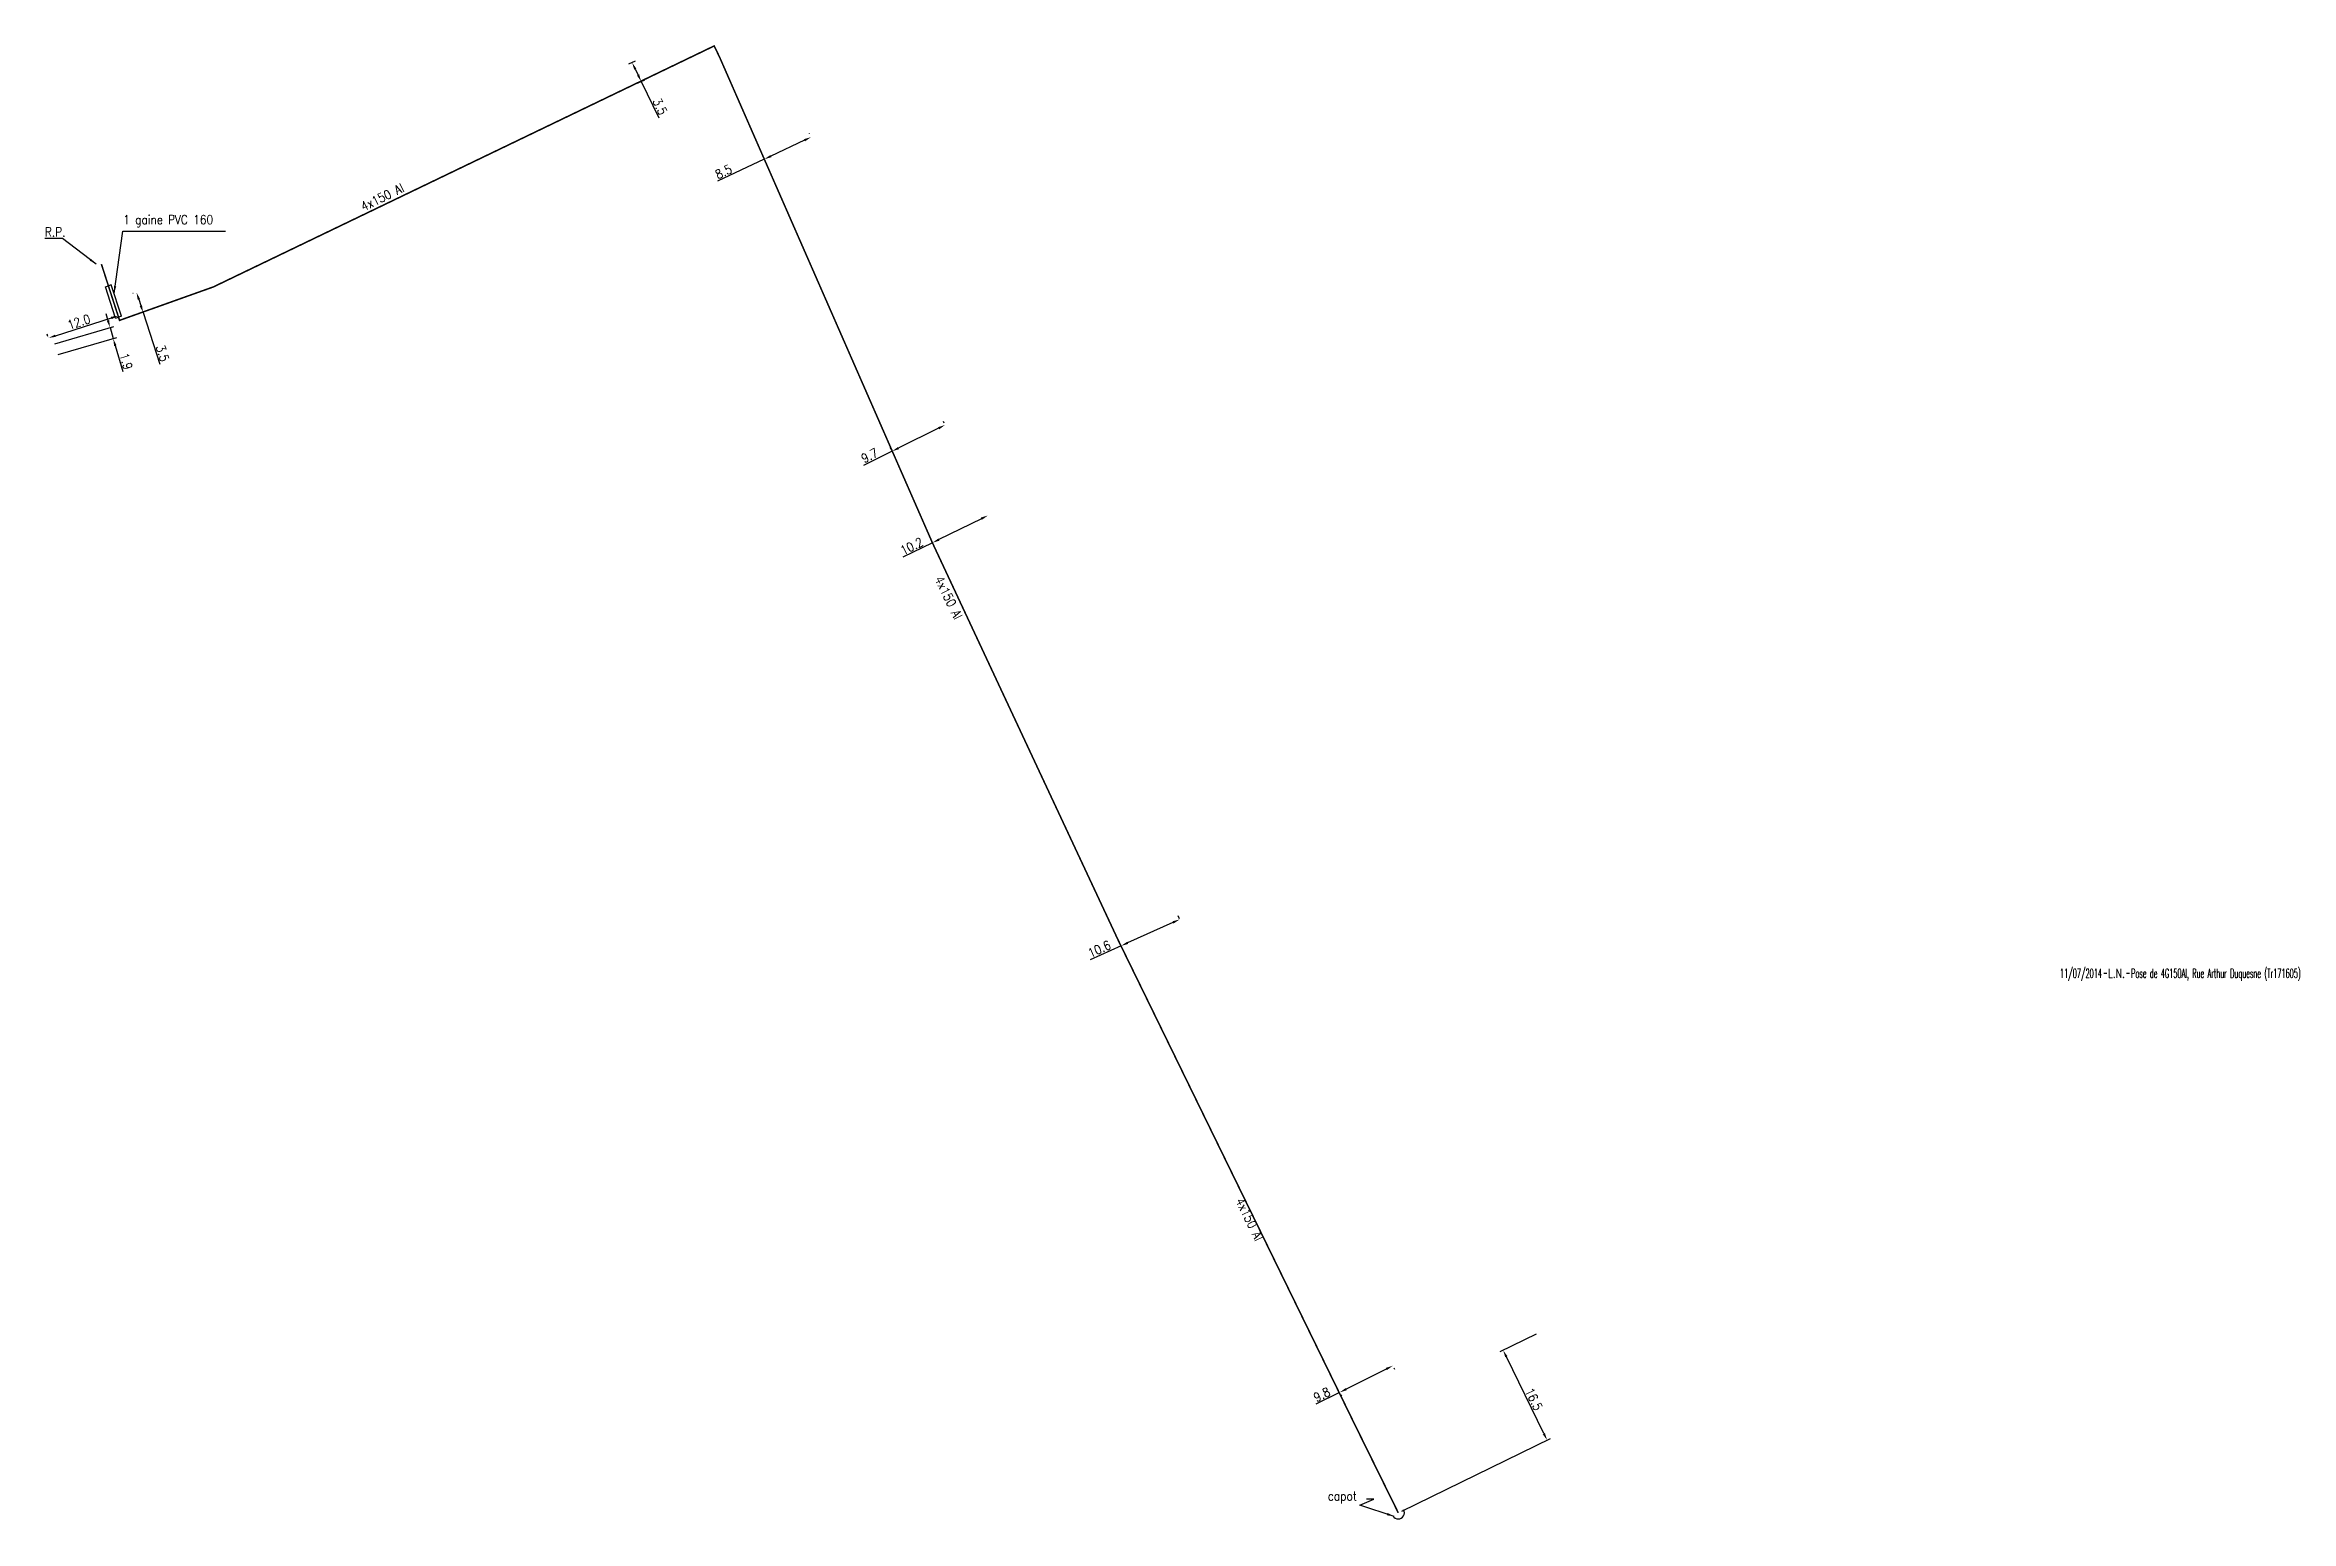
# Model space of a CAD drawing. Header units: millimetres. Extents: x 123181 to 124000, y 124672 to 125000.
# Drawn here: x 123180.6 to 123550.6, y 124672.1 to 124915.4 of the extents above; entities that cross this region are included whole.
import ezdxf
from ezdxf.enums import TextEntityAlignment as Align

# ---------------------------------------------------------------- set-up
doc = ezdxf.new("R2010")
doc.units = ezdxf.units.MM
doc.header["$PDMODE"] = 34
doc.linetypes.add('B_ST_Al', pattern=[2000, 1000, 1000])
doc.layers.get('0').update_dxf_attribs({"linetype": 'CONTINUOUS'})
doc.layers.get('Defpoints').update_dxf_attribs({"linetype": 'CONTINUOUS'})
for name, color, linetype in [('B_110', 1, 'CONTINUOUS'), ('B_300', 7, 'CONTINUOUS'), ('B_400', 7, 'CONTINUOUS')]:
    doc.layers.add(name, color=color, linetype=linetype)
doc.styles.add('M_ROMANS', font='ROMANS.shx', dxfattribs={"width": 0.75})
doc.styles.get("Standard").update_dxf_attribs({"font": 'romans.shx', "width": 0.85})
doc.dimstyles.get("Standard").update_dxf_attribs({"dimtxt": 1.5, "dimasz": 1.2, "dimexe": 0.625, "dimexo": 0.625, "dimgap": 0.25, "dimtad": 1, "dimdec": 1, "dimzin": 0, "dimdsep": 46, "dimtxsty": 'Standard', "dimcen": -0.5, "dimadec": 0, "dimazin": 0, "dimtfac": 1, "dimtdec": 1, "dimtmove": 0, "dimatfit": 3, "dimfxl": 1, "dimtolj": 1, "dimtzin": 0, "dimarcsym": 0})

msp = doc.modelspace()

# ---------------------------------------------------------------- texts
at = {"layer": 'B_110', "linetype": 'Continuous', "char_height": 1.5, "attachment_point": 1}
for insert, width, rotation in [((123232.41, 124889.33), 10.4829, 26), ((123328.47, 124828.05), 42.1705, 296), ((123378.03, 124725.63), 42.1705, 296)]:
    msp.add_mtext('4x150 Al', dxfattribs=dict(at, insert=insert, width=width, rotation=rotation))
at = {"layer": 'B_110', "linetype": 'Continuous', "insert": (123180.6, 124885.35), "char_height": 1.5, "width": 3.6836, "attachment_point": 1}
msp.add_mtext('R.P.', dxfattribs=at)
at = {"layer": 'B_300', "linetype": 'Continuous', "insert": (123396.69, 124675.02), "char_height": 1.5, "width": 1.7906, "attachment_point": 9}
msp.add_mtext('\\A1;capot', dxfattribs=at)
at = {"layer": 'B_400', "linetype": 'Continuous', "insert": (123193.49, 124887.38), "char_height": 1.5, "width": 24.1586, "attachment_point": 1}
msp.add_mtext('1 gaine PVC 160', dxfattribs=at)

# ---------------------------------------------------------------- blocks, each defined once
blk = doc.blocks.new('*D0')
at = {"layer": 'B_110', "color": 0, "linetype": 'Continuous', "lineweight": -2}
for p, q in [((123195.1, 124874.45), (123195.09, 124874.44)), ((123196.05, 124873.49), (123196.39, 124872.45)), ((123196.18, 124871.12), (123196.16, 124871.11)), ((123196.76, 124871.3), (123199.5, 124862.78))]:
    blk.add_line(p, q, dxfattribs=at)
at = {"layer": 'B_110', "color": 0, "linetype": 'Continuous'}
for points in [[(123196.24, 124873.55), (123195.86, 124873.43), (123195.68, 124874.64)], [(123196.58, 124872.51), (123196.2, 124872.39), (123196.76, 124871.3)]]:
    blk.add_solid(points, dxfattribs=at)
at = {"layer": 'Defpoints', "color": 0, "linetype": 'Continuous'}
for p in [(123195.68, 124874.64), (123195.7, 124874.64), (123196.77, 124871.31)]:
    blk.add_point(p, dxfattribs=at)
at = {"layer": 'B_110', "color": 0, "linetype": 'Continuous', "insert": (123199.97, 124864.6), "char_height": 1.5, "attachment_point": 5, "rotation": 287.8707}
blk.add_mtext('\\A1;3.5', dxfattribs=at)
blk = doc.blocks.new('*D1')
at = {"layer": 'B_110', "color": 0, "linetype": 'Continuous', "lineweight": -2}
for p, q in [((123192.6, 124871.04), (123192.49, 124871.38)), ((123181.09, 124867.39), (123180.98, 124867.73)), ((123182.32, 124867.49), (123191.54, 124870.42))]:
    blk.add_line(p, q, dxfattribs=at)
at = {"layer": 'B_110', "color": 0, "linetype": 'Continuous'}
for points in [[(123191.47, 124870.61), (123191.6, 124870.23), (123192.68, 124870.78)], [(123182.26, 124867.68), (123182.38, 124867.3), (123181.17, 124867.13)]]:
    blk.add_solid(points, dxfattribs=at)
at = {"layer": 'Defpoints', "color": 0, "linetype": 'Continuous'}
for p in [(123192.68, 124870.78), (123192.79, 124870.44), (123181.28, 124866.79)]:
    blk.add_point(p, dxfattribs=at)
at = {"layer": 'B_110', "color": 0, "linetype": 'Continuous', "insert": (123186.18, 124869.77), "char_height": 1.5, "attachment_point": 5, "rotation": 17.6121}
blk.add_mtext('\\A1;12.0', dxfattribs=at)
blk = doc.blocks.new('*D2')
at = {"layer": 'B_110', "color": 0, "linetype": 'Continuous', "lineweight": -2}
for p, q in [((123277.83, 124912.75), (123276.75, 124912.23)), ((123277.84, 124911.42), (123278.3, 124910.46)), ((123279.34, 124909.63), (123278.26, 124909.11)), ((123278.82, 124909.38), (123281.7, 124903.4))]:
    blk.add_line(p, q, dxfattribs=at)
at = {"layer": 'B_110', "color": 0, "linetype": 'Continuous'}
for points in [[(123278.02, 124911.51), (123277.66, 124911.34), (123277.32, 124912.5)], [(123278.48, 124910.55), (123278.12, 124910.38), (123278.82, 124909.38)]]:
    blk.add_solid(points, dxfattribs=at)
at = {"layer": 'Defpoints', "color": 0, "linetype": 'Continuous'}
for p in [(123278.4, 124913.02), (123278.82, 124909.38), (123279.9, 124909.9)]:
    blk.add_point(p, dxfattribs=at)
at = {"layer": 'B_110', "color": 0, "linetype": 'Continuous', "insert": (123281.91, 124905.26), "char_height": 1.5, "attachment_point": 5, "rotation": 295.7069}
blk.add_mtext('\\A1;3.5', dxfattribs=at)
blk = doc.blocks.new('*D3')
at = {"layer": 'B_110', "color": 0, "linetype": 'Continuous', "lineweight": -2}
for p, q in [((123306.55, 124900.78), (123306.54, 124900.79)), ((123299.1, 124896.58), (123291.38, 124892.94)), ((123298.84, 124897.13), (123298.83, 124897.15)), ((123305.72, 124899.71), (123300.18, 124897.09))]:
    blk.add_line(p, q, dxfattribs=at)
at = {"layer": 'B_110', "color": 0, "linetype": 'Continuous'}
for points in [[(123305.64, 124899.89), (123305.81, 124899.53), (123306.81, 124900.22)], [(123300.1, 124897.27), (123300.27, 124896.91), (123299.1, 124896.58)]]:
    blk.add_solid(points, dxfattribs=at)
at = {"layer": 'Defpoints', "color": 0, "linetype": 'Continuous'}
for p in [(123306.81, 124900.22), (123306.82, 124900.21), (123299.1, 124896.57)]:
    blk.add_point(p, dxfattribs=at)
at = {"layer": 'B_110', "color": 0, "linetype": 'Continuous', "insert": (123292.39, 124894.52), "char_height": 1.5, "attachment_point": 5, "rotation": 25.292}
blk.add_mtext('\\A1;8.5', dxfattribs=at)
blk = doc.blocks.new('*D4')
at = {"layer": 'B_110', "color": 0, "linetype": 'Continuous', "lineweight": -2}
for p, q in [((123327.81, 124852.24), (123321.24, 124848.99)), ((123328.73, 124853.08), (123328.6, 124853.34)), ((123320.16, 124848.46), (123315.45, 124846.13)), ((123320.01, 124848.76), (123319.88, 124849.02))]:
    blk.add_line(p, q, dxfattribs=at)
at = {"layer": 'B_110', "color": 0, "linetype": 'Continuous'}
for points in [[(123327.72, 124852.42), (123327.9, 124852.06), (123328.88, 124852.78)], [(123321.15, 124849.17), (123321.33, 124848.81), (123320.16, 124848.46)]]:
    blk.add_solid(points, dxfattribs=at)
at = {"layer": 'Defpoints', "color": 0, "linetype": 'Continuous'}
for p in [(123328.88, 124852.78), (123329.01, 124852.52), (123320.29, 124848.2)]:
    blk.add_point(p, dxfattribs=at)
at = {"layer": 'B_110', "color": 0, "linetype": 'Continuous', "insert": (123316.43, 124847.73), "char_height": 1.5, "attachment_point": 5, "rotation": 26.3404}
blk.add_mtext('\\A1;9.7', dxfattribs=at)
blk = doc.blocks.new('*D5')
at = {"layer": 'B_110', "color": 0, "linetype": 'Continuous', "lineweight": -2}
for p, q in [((123334.86, 124837.34), (123327.86, 124833.9)), ((123326.79, 124833.37), (123321.94, 124830.98))]:
    blk.add_line(p, q, dxfattribs=at)
at = {"layer": 'B_110', "color": 0, "linetype": 'Continuous'}
for points in [[(123334.77, 124837.52), (123334.95, 124837.16), (123335.94, 124837.87)], [(123327.78, 124834.08), (123327.95, 124833.72), (123326.79, 124833.37)]]:
    blk.add_solid(points, dxfattribs=at)
at = {"layer": 'Defpoints', "color": 0, "linetype": 'Continuous'}
for p in [(123335.94, 124837.87), (123335.94, 124837.87), (123326.79, 124833.37)]:
    blk.add_point(p, dxfattribs=at)
at = {"layer": 'B_110', "color": 0, "linetype": 'Continuous', "insert": (123323.38, 124832.8), "char_height": 1.5, "attachment_point": 5, "rotation": 26.2195}
blk.add_mtext('\\A1;10.2', dxfattribs=at)
blk = doc.blocks.new('*D6')
at = {"layer": 'B_110', "color": 0, "linetype": 'Continuous', "lineweight": -2}
for p, q in [((123366.42, 124770.81), (123358.95, 124767.43)), ((123367.49, 124771.37), (123367.26, 124771.87)), ((123357.82, 124767.01), (123357.6, 124767.51)), ((123357.86, 124766.94), (123352.78, 124764.65))]:
    blk.add_line(p, q, dxfattribs=at)
at = {"layer": 'B_110', "color": 0, "linetype": 'Continuous'}
for points in [[(123366.34, 124770.99), (123366.51, 124770.62), (123367.52, 124771.3)], [(123358.87, 124767.62), (123359.03, 124767.25), (123357.86, 124766.94)]]:
    blk.add_solid(points, dxfattribs=at)
at = {"layer": 'Defpoints', "color": 0, "linetype": 'Continuous'}
for p in [(123367.52, 124771.3), (123367.74, 124770.8), (123358.08, 124766.44)]:
    blk.add_point(p, dxfattribs=at)
at = {"layer": 'B_110', "color": 0, "linetype": 'Continuous', "insert": (123354.29, 124766.43), "char_height": 1.5, "attachment_point": 5, "rotation": 24.2854}
blk.add_mtext('\\A1;10.6', dxfattribs=at)
blk = doc.blocks.new('*D7')
at = {"layer": 'B_110', "color": 0, "linetype": 'Continuous', "lineweight": -2}
for p, q in [((123401.57, 124697.21), (123394.96, 124693.89)), ((123402.81, 124697.42), (123402.92, 124697.19)), ((123393.88, 124693.35), (123389.98, 124691.39)), ((123394.05, 124693.02), (123394.16, 124692.79))]:
    blk.add_line(p, q, dxfattribs=at)
at = {"layer": 'B_110', "color": 0, "linetype": 'Continuous'}
for points in [[(123401.48, 124697.39), (123401.66, 124697.03), (123402.64, 124697.75)], [(123394.87, 124694.07), (123395.05, 124693.71), (123393.88, 124693.35)]]:
    blk.add_solid(points, dxfattribs=at)
at = {"layer": 'Defpoints', "color": 0, "linetype": 'Continuous'}
for p in [(123402.53, 124697.98), (123402.64, 124697.75), (123393.77, 124693.58)]:
    blk.add_point(p, dxfattribs=at)
at = {"layer": 'B_110', "color": 0, "linetype": 'Continuous', "insert": (123390.95, 124692.99), "char_height": 1.5, "attachment_point": 5, "rotation": 26.6701}
blk.add_mtext('\\A1;9.8', dxfattribs=at)
blk = doc.blocks.new('*D8')
at = {"layer": 'B_110', "color": 0, "linetype": 'Continuous', "lineweight": -2}
for p, q in [((123190.98, 124869.97), (123190.65, 124871.12)), ((123182.23, 124866.18), (123191.92, 124868.99)), ((123182.75, 124864.37), (123192.44, 124867.18)), ((123191.32, 124868.82), (123191.84, 124867.01)), ((123192.18, 124865.86), (123193.42, 124861.58))]:
    blk.add_line(p, q, dxfattribs=at)
at = {"layer": 'B_110', "color": 0, "linetype": 'Continuous'}
for points in [[(123191.17, 124870.03), (123190.79, 124869.92), (123191.32, 124868.82)], [(123192.37, 124865.91), (123191.98, 124865.8), (123191.84, 124867.01)]]:
    blk.add_solid(points, dxfattribs=at)
at = {"layer": 'Defpoints', "color": 0, "linetype": 'Continuous'}
for p in [(123191.32, 124868.82), (123181.63, 124866.01), (123182.15, 124864.2)]:
    blk.add_point(p, dxfattribs=at)
at = {"layer": 'B_110', "color": 0, "linetype": 'Continuous', "insert": (123193.97, 124863.27), "char_height": 1.5, "attachment_point": 5, "rotation": 286.1851}
blk.add_mtext('\\A1;1.9', dxfattribs=at)
blk = doc.blocks.new('B_300_05')
at = {"color": 0, "linetype": 'Continuous'}
blk.add_arc((0, 0), 1, 270, 90, dxfattribs=at)
at = {"color": 0, "linetype": 'Continuous', "style": 'M_ROMANS', "width": 0.75, "flags": 3}
for tag, p in [('DEF_COUP', (0, -7.5)), ('DEF_LEG', (0, -5)), ('DEF_TYPE', (0, -10))]:
    blk.add_attdef(tag, text='', height=1.2, dxfattribs=at).set_placement(p, align=Align.MIDDLE)
blk = doc.blocks.new('*D10')
at = {"layer": 'B_400', "color": 0, "linetype": 'Continuous', "lineweight": -2}
for p, q in [((123426.27, 124702.97), (123420.25, 124700.03)), ((123427.52, 124686.56), (123421.34, 124699.23)), ((123404.1, 124673.78), (123428.61, 124685.75))]:
    blk.add_line(p, q, dxfattribs=at)
at = {"layer": 'B_400', "color": 0, "linetype": 'Continuous'}
for points in [[(123421.52, 124699.32), (123421.16, 124699.14), (123420.81, 124700.31)], [(123427.7, 124686.65), (123427.34, 124686.47), (123428.05, 124685.48)]]:
    blk.add_solid(points, dxfattribs=at)
at = {"layer": 'Defpoints', "color": 0, "linetype": 'Continuous'}
for p in [(123426.83, 124703.25), (123420.81, 124700.31), (123403.54, 124673.51)]:
    blk.add_point(p, dxfattribs=at)
at = {"layer": 'B_400', "color": 0, "linetype": 'Continuous', "insert": (123425.86, 124692.24), "char_height": 1.5, "attachment_point": 5, "rotation": 296.024}
blk.add_mtext('\\A1;16.5', dxfattribs=at)
blk = doc.blocks.new('GIS_MODF')
at = {"color": 0, "linetype": 'Continuous', "flags": 128}
for points in [[(-2.18, -0.01), (-1.68, -0.01)], [(1.52, -0.01), (2.02, -0.01)]]:
    blk.add_lwpolyline(points, dxfattribs=at)
at = {"color": 0, "linetype": 'Continuous', "width": 0.5}
blk.add_attdef('DATE', text='', height=1.5, dxfattribs=at).set_placement((-2.5, -0.8), align=Align.RIGHT)
at = {"color": 0, "linetype": 'Continuous', "width": 1.771291}
blk.add_attdef('USER', text='', height=1.5, dxfattribs=at).set_placement((-1.51, -0.8), (1.28, -0.8), align=Align.FIT)
at = {"color": 0, "linetype": 'Continuous', "width": 0.5}
blk.add_attdef('DESC', (2.29, -0.8), '', height=1.5, dxfattribs=at)

# ---------------------------------------------------------------- dimensions: what is measured, and where the dimension line sits
at = {"layer": 'B_110', "linetype": 'Continuous'}
for base, p1, p2, angle, picture, middle in [((123278.82, 124909.38), (123278.4, 124913.02), (123279.9, 124909.9), 295.7069, '*D2', (123281.01, 124904.83)), ((123306.81, 124900.22), (123299.1, 124896.57), (123306.82, 124900.21), 25.292, '*D3', (123292.82, 124893.61)), ((123195.68, 124874.64), (123196.77, 124871.31), (123195.7, 124874.64), 107.8707, '*D0', (123199.02, 124864.29)), ((123191.32, 124868.82), (123182.15, 124864.2), (123181.63, 124866.01), 106.1851, '*D8', (123193.01, 124862.99)), ((123328.88, 124852.78), (123320.29, 124848.2), (123329.01, 124852.52), 26.3404, '*D4', (123316.87, 124846.83)), ((123335.94, 124837.87), (123326.79, 124833.37), (123335.94, 124837.87), 26.2195, '*D5', (123323.83, 124831.91)), ((123367.52, 124771.3), (123358.08, 124766.44), (123367.74, 124770.8), 24.2854, '*D6', (123354.7, 124765.52)), ((123402.64, 124697.75), (123393.77, 124693.58), (123402.53, 124697.98), 26.6701, '*D7', (123391.39, 124692.1))]:
    dim = msp.add_linear_dim(base=base, p1=p1, p2=p2, angle=angle, dimstyle='Standard', dxfattribs=at)
    dim.commit()
    dim.dimension.update_dxf_attribs({"geometry": picture, "text_midpoint": middle, "dimtype": 161})
dim = msp.add_linear_dim(base=(123192.68, 124870.78), p1=(123181.28, 124866.79), p2=(123192.79, 124870.44), angle=17.6121, text='12.0', dimstyle='Standard', dxfattribs=at)
dim.commit()
dim.dimension.update_dxf_attribs({"geometry": '*D1', "text_midpoint": (123186.49, 124868.82), "dimtype": 161})
at = {"layer": 'B_400', "linetype": 'Continuous'}
dim = msp.add_linear_dim(base=(123420.81, 124700.31), p1=(123403.54, 124673.51), p2=(123426.83, 124703.25), angle=296.024, dimstyle='Standard', dxfattribs=at)
dim.commit()
dim.dimension.update_dxf_attribs({"geometry": '*D10', "text_midpoint": (123424.96, 124691.8), "dimtype": 160})

# ---------------------------------------------------------------- linework, layer by layer
at = {"layer": 'B_110', "linetype": 'B_ST_Al', "const_width": 0.25, "flags": 128}
msp.add_lwpolyline([(123403.54, 124673.51), (123396.4, 124688), (123357.38, 124767.91), (123326.79, 124833.37), (123291.74, 124913.38), (123291.74, 124913.38), (123290.84, 124915.25), (123289.04, 124914.38), (123208.35, 124875.54), (123208.35, 124875.54), (123192.88, 124870.02), (123189.89, 124879.29)], dxfattribs=at)
at = {"layer": 'B_400', "color": 7, "linetype": 'CONTINUOUS'}
for p, q in [((123190.57, 124875.57), (123191.04, 124875.72)), ((123192.24, 124870.38), (123190.57, 124875.57)), ((123191.52, 124875.88), (123191.04, 124875.72)), ((123193.19, 124870.69), (123191.52, 124875.88)), ((123193.19, 124870.69), (123192.72, 124870.53)), ((123192.24, 124870.38), (123192.72, 124870.53))]:
    msp.add_line(p, q, dxfattribs=at)

# ---------------------------------------------------------------- block references
at = {"layer": 'B_110'}
ref = msp.add_blockref('GIS_MODF', (123521.97, 124762.47), dxfattribs=at)
ref.add_attrib('DATE', '11/07/2014', dxfattribs={"layer": '0', "color": 0, "linetype": 'Continuous', "height": 1.5, "width": 0.5}).set_placement((123519.47, 124761.68), align=Align.RIGHT)
ref.add_attrib('USER', 'L.N.', dxfattribs={"layer": '0', "color": 0, "linetype": 'Continuous', "height": 1.5, "width": 0.708517}).set_placement((123520.46, 124761.68), (123523.25, 124761.68), align=Align.FIT)
ref.add_attrib('DESC', 'Pose de 4G150Al, Rue Arthur Duquesne (Tr171605)', (123524.26, 124761.68), dxfattribs={"layer": '0', "color": 0, "linetype": 'Continuous', "height": 1.5, "width": 0.5})
at = {"layer": 'B_300', "rotation": 299.8401743105531}
msp.add_blockref('B_300_05', (123403.54, 124673.51), dxfattribs=at)

msp.set_redraw_order([(e.dxf.handle, doc.entitydb.next_handle()) for e in msp.query("TEXT MTEXT ATTDEF DIMENSION ARC_DIMENSION")])  # texts and dimensions are drawn at this point

# ---------------------------------------------------------------- leaders
at = {"layer": 'B_110', "linetype": 'Continuous'}
msp.add_leader([(123189.02, 124879.29), (123183.5, 124883.53), (123180.59, 124883.53)], dimstyle='Standard', override={"dimgap": 0.25, "dimtad": 0}, dxfattribs=at)
at = {"layer": 'B_300', "linetype": 'Continuous', "annotation_type": 0, "has_hookline": 1, "hookline_direction": 1, "text_width": 4.98}
msp.add_leader([(123402.86, 124672.92), (123397.23, 124674.78), (123399.49, 124675.77), (123398.29, 124675.77)], dimstyle='Standard', override={"dimgap": 0.25, "dimtad": 0}, dxfattribs=at)
at = {"layer": 'B_400', "linetype": 'Continuous'}
msp.add_leader([(123191.97, 124874.47), (123193.41, 124884.71), (123210.33, 124884.71)], dimstyle='Standard', override={"dimgap": 0.25, "dimtad": 0}, dxfattribs=at)

doc.saveas('drawing.dxf')
